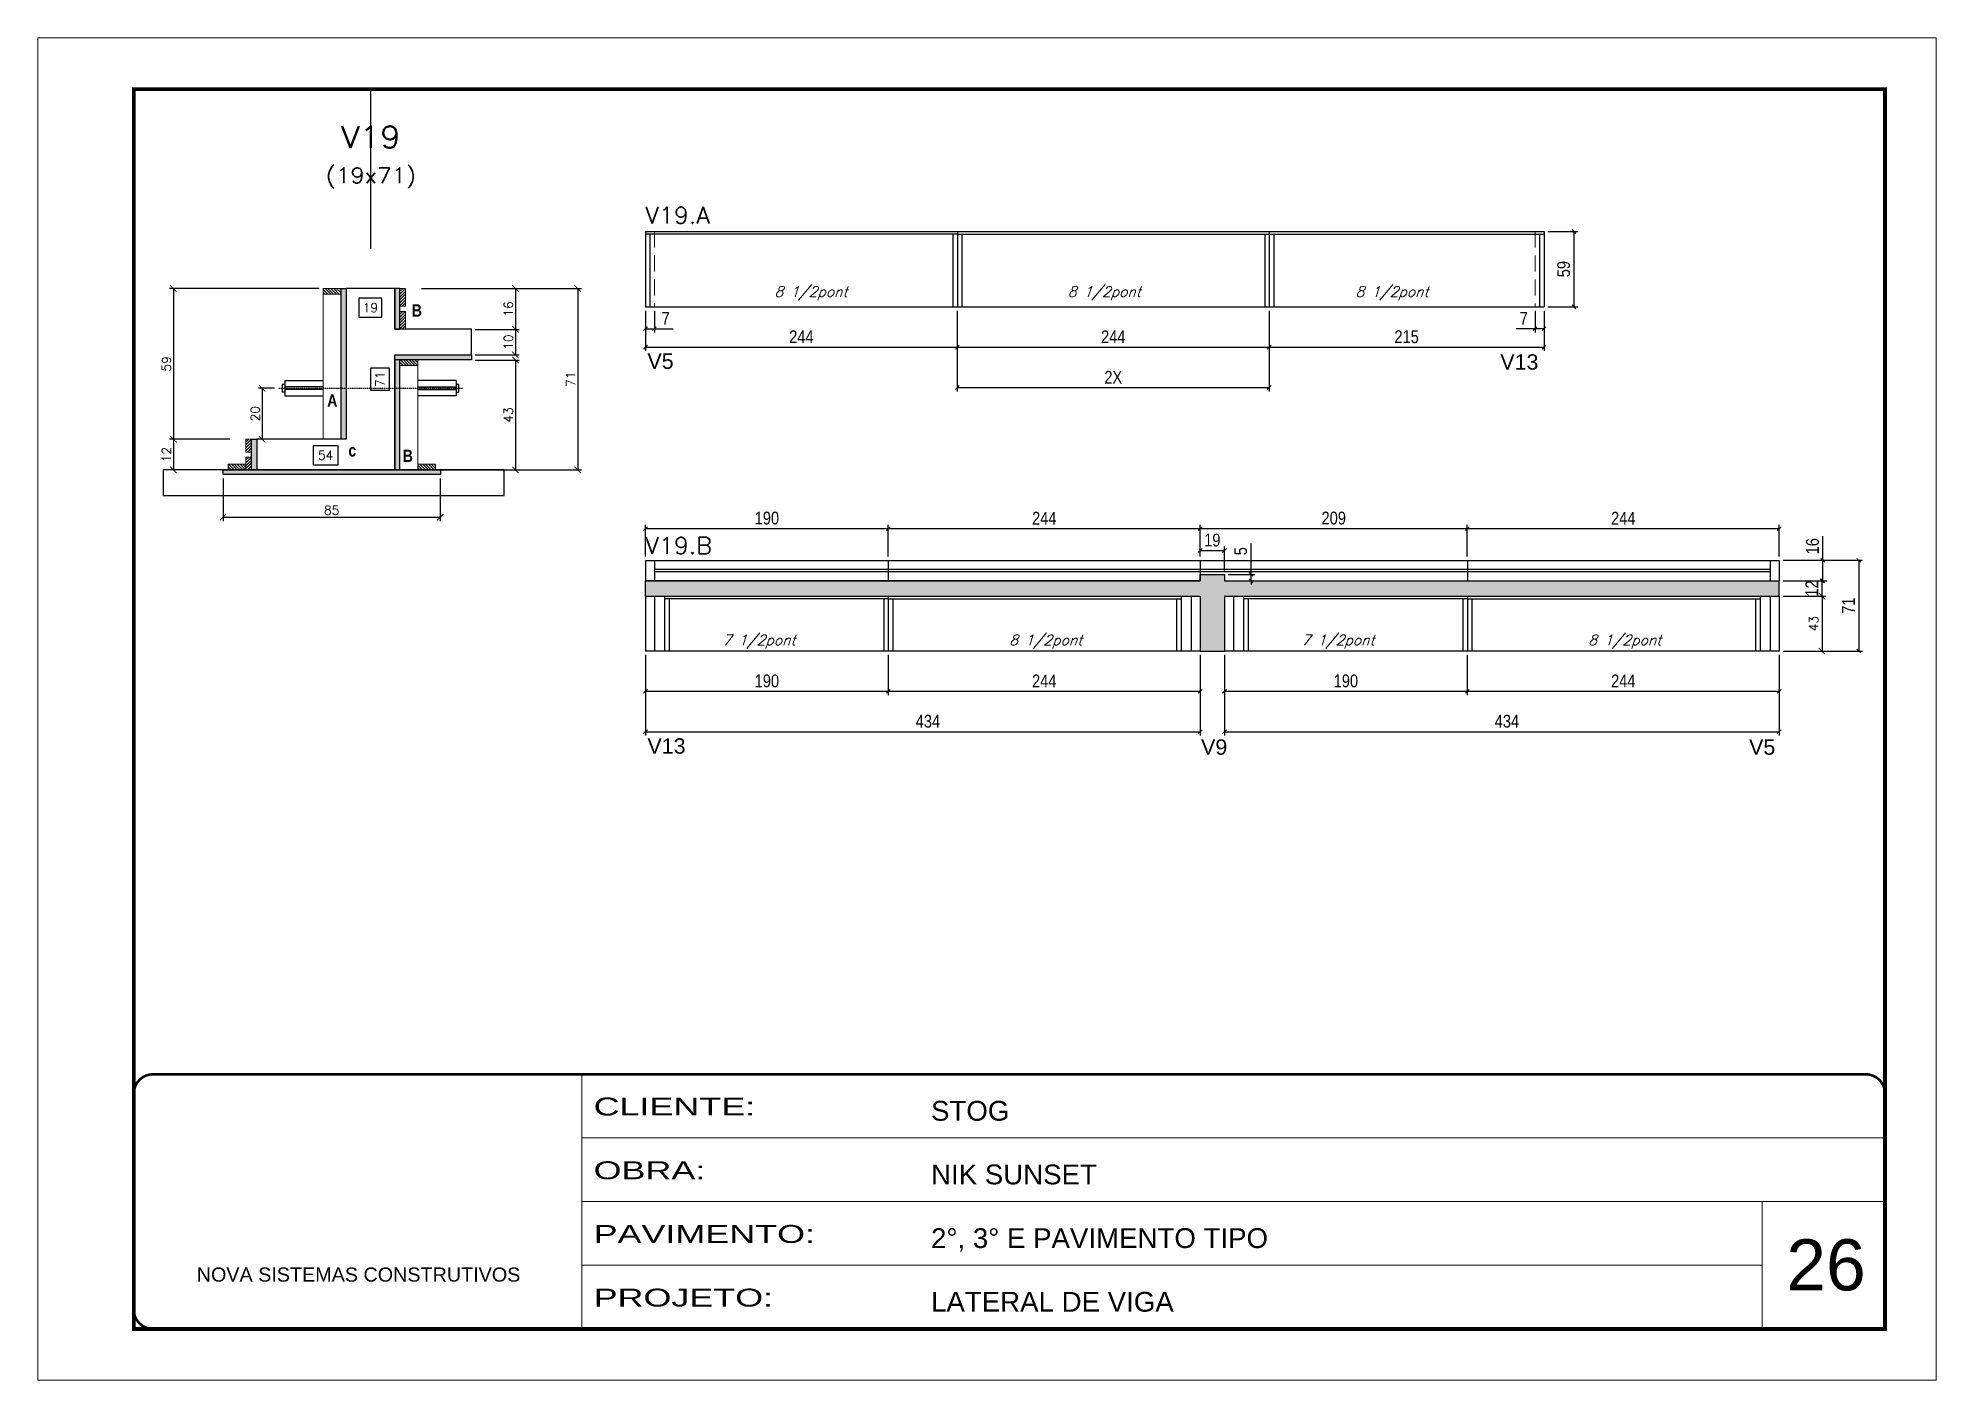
# Model space of a CAD drawing. Extents: x -10448 to -1189, y -11772 to 17235.
# Drawn here: x -8850 to -7365, y 8903 to 9953 of the extents above; entities that cross this region are included whole.
import ezdxf
from ezdxf.enums import TextEntityAlignment as Align

# ---------------------------------------------------------------- set-up
doc = ezdxf.new("R2010")
doc.units = 0
for name, pattern in [('CONTINUO', [0]), ('DASHED', [0.75, 0.5, -0.25]), ('HIDDEN', [0.375, 0.25, -0.125])]:
    doc.linetypes.add(name, pattern=pattern)
for name, color, linetype in [('5', 5, 'Continuous'), ('barrote', 251, 'Continuous'), ('COTA', 241, 'Continuous'), ('Cota Seção (2x)', 4, 'Continuous'), ('detalhes', 4, 'Continuous'), ('Painéis', 200, 'Continuous'), ('SARR_2.2x7', 40, 'Continuous'), ('SARR_3.5x7', 81, 'Continuous'), ('TENSOR', 3, 'Continuous'), ('texto', 7, 'Continuous'), ('Texto de Titulo', 7, 'Continuous'), ('Texto Qtd Sarr', 242, 'Continuous')]:
    doc.layers.add(name, color=color, linetype=linetype)
for name, color, linetype, lineweight in [('CARIMBO', 255, 'Continuous', 9), ('CONCRETO', 251, 'Continuous', 25), ('Folhas', 255, 'Continuous', 9), ('Hachura', 251, 'Continuous', 9), ('Madeira', 126, 'Continuous', 18), ('Sarr 2.2x7', 40, 'Continuous', 9), ('SARRAFO DE PRESSAO', 251, 'DASHED', 9), ('Texto Seção', 7, 'Continuous', 15)]:
    doc.layers.add(name, color=color, linetype=linetype, lineweight=lineweight)
doc.styles.add('ARIAL', font='arial.ttf')
doc.styles.add('COTA TECNICA', font='techl___.ttf', dxfattribs={"height": 10})
doc.styles.add('REGUA-120', font='ROMANS.shx', dxfattribs={"height": 15})
doc.styles.add('Romans', font='romans.shx')
doc.styles.get("Standard").update_dxf_attribs({"font": 'arial.ttf'})
doc.styles.add('TECNICA', font='techb___.ttf', dxfattribs={"height": 10})
doc.styles.add('Tecnologia', font='')
doc.styles.get('Tecnologia').set_extended_font_data('Forgotten Futurist')
doc.dimstyles.new('Cota Paínel', dxfattribs={"dimtxt": 7, "dimasz": 5, "dimexe": 3, "dimexo": 3, "dimgap": 3, "dimtad": 1, "dimdec": 1, "dimzin": 12, "dimdsep": 46, "dimtxsty": 'Romans', "dimblk": 'ARCHTICK', "dimcen": 0, "dimclrd": 4, "dimclre": 4, "dimclrt": 1, "dimadec": 1, "dimazin": 3, "dimtfac": 1, "dimtdec": 1, "dimtmove": 0, "dimatfit": 3, "dimldrblk": 'OBLIQUE', "dimfxl": 1, "dimtolj": 1, "dimtzin": 12, "dimarcsym": 0})
doc.dimstyles.new('Cota Seção (2x)', dxfattribs={"dimtxt": 7, "dimasz": 5, "dimexe": 3, "dimexo": 3, "dimgap": 2, "dimtad": 3, "dimdec": 1, "dimlfac": 0.5, "dimzin": 12, "dimdsep": 46, "dimtxsty": 'Romans', "dimblk": 'ARCHTICK', "dimcen": 0, "dimclrd": 4, "dimclre": 4, "dimclrt": 1, "dimadec": 1, "dimazin": 3, "dimtfac": 1, "dimtdec": 1, "dimtmove": 0, "dimatfit": 3, "dimldrblk": 'OBLIQUE', "dimfxl": 1, "dimtolj": 1, "dimtzin": 12, "dimarcsym": 0})
doc.dimstyles.new('Cota Seção interna', dxfattribs={"dimtxt": 7, "dimasz": 6, "dimexe": 0.18, "dimexo": 2, "dimgap": -4, "dimtad": 3, "dimdec": 1, "dimlfac": 0.5, "dimzin": 12, "dimdsep": 46, "dimtxsty": 'Romans', "dimblk": 'ARCHTICK', "dimcen": 0.09, "dimse1": 1, "dimse2": 1, "dimsd1": 1, "dimsd2": 1, "dimclrd": 180, "dimclre": 5, "dimclrt": 1, "dimadec": 0, "dimazin": 3, "dimtfac": 1, "dimtdec": 1, "dimtofl": 0, "dimtmove": 0, "dimatfit": 3, "dimldrblk": 'ARCHTICK', "dimfxl": 1, "dimtolj": 1, "dimtzin": 0, "dimarcsym": 0})
doc.dimstyles.new('PAINEL', dxfattribs={"dimtxt": 10, "dimasz": 3, "dimexe": 3, "dimexo": 3, "dimgap": 3, "dimtad": 1, "dimdec": 1, "dimzin": 12, "dimdsep": 46, "dimtxsty": 'COTA TECNICA', "dimblk1": 'OBLIQUE', "dimblk2": 'OBLIQUE', "dimsah": 1, "dimcen": 0.9, "dimclrd": 4, "dimclre": 4, "dimclrt": 240, "dimadec": 1, "dimazin": 3, "dimtfac": 1, "dimtdec": 1, "dimtmove": 0, "dimatfit": 3, "dimfxl": 1, "dimtolj": 1, "dimtzin": 12, "dimarcsym": 0})

msp = doc.modelspace()

# ---------------------------------------------------------------- texts
at = {"layer": '5', "linetype": 'Continuous'}
for s, p in [('V5', (-8372.95, 9693.91)), ('V13', (-7705.69, 9693.3)), ('V13', (-8372.95, 9392.84)), ('V9', (-7939.79, 9392.01)), ('V5', (-7511.04, 9392.01))]:
    msp.add_text(s, height=12, rotation=0.00004, dxfattribs=at).set_placement(p)
at = {"layer": 'CARIMBO', "style": 'ARIAL'}
msp.add_text('26', height=40, dxfattribs=at).set_placement((-7481.92, 8972.92))
at = {"layer": 'detalhes', "style": 'TECNICA'}
for s, p in [('B', (-8557.3, 9734.77)), ('A', (-8623.48, 9664.35)), ('c', (-8606.88, 9625.33)), ('B', (-8564.38, 9621.06))]:
    msp.add_text(s, height=9.6, rotation=360, dxfattribs=at).set_placement(p)
at = {"layer": 'texto', "color": 2, "char_height": 8, "attachment_point": 5, "style": 'Romans'}
for s, insert in [('{\\Q19;\\C256;8 1/2pont}', (-8244.98, 9753.03)), ('{\\Q19;\\C256;8 1/2pont}', (-8015.51, 9753.03)), ('{\\Q19;\\C256;8 1/2pont}', (-7790.41, 9753.03)), ('{\\Q19;\\C256;7 1/2pont}', (-8285.64, 9480.45)), ('{\\Q19;\\C256;8 1/2pont}', (-8061.32, 9480.45)), ('{\\Q19;\\C256;7 1/2pont}', (-7832.64, 9480.45)), ('{\\Q19;\\C256;8 1/2pont}', (-7608.32, 9480.45))]:
    msp.add_mtext(s, dxfattribs=dict(at, insert=insert))
at = {"layer": 'Texto Seção', "style": 'REGUA-120', "width": 1.05}
for s, p in [('V19.A', (-8374.48, 9807.55)), ('V19.B', (-8374.48, 9549.16))]:
    msp.add_text(s, height=13, dxfattribs=at).set_placement(p)

# ---------------------------------------------------------------- blocks, each defined once
blk = doc.blocks.new('9999999999')
at = {"color": 30, "linetype": 'CONTINUO'}
for p, q in [((98564.6, 34230.2), (98564.6, 34429.4)), ((98564.6, 34379.6), (99584, 34379.6)), ((98564.6, 34329.8), (99488, 34329.8)), ((99584, 34329.8), (99488, 34329.8)), ((99488, 34329.8), (99488, 34230.2)), ((98564.6, 34280), (99488, 34280))]:
    blk.add_line(p, q, dxfattribs=at)
at = {"color": 30, "linetype": 'CONTINUO', "const_width": 2}
blk.add_lwpolyline([(99584, 34230.2), (99584, 34414.4, 0.414214), (99569, 34429.4), (98229, 34429.4, 0.414214), (98214, 34414.4), (98214, 34245.2, 0.414214), (98229, 34230.2), (99584, 34230.2)], format="xyb", dxfattribs=at)
at = {"layer": 'Folhas'}
blk.add_lwpolyline([(98139, 34190.2), (99624, 34190.2), (99624, 35240.2), (98139, 35240.2)], close=True, dxfattribs=at)
at = {"layer": 'Folhas', "color": 30, "const_width": 3}
blk.add_lwpolyline([(98214, 34230.2), (99584, 34230.2), (99584, 35200.2), (98214, 35200.2)], close=True, dxfattribs=at)
at = {"color": 7, "linetype": 'Continuous', "ltscale": 5, "style": 'ARIAL'}
for s, height, p in [('STOG', 15.48, (98837.7, 34393.1)), ('NIK SUNSET', 15.48, (98837.7, 34343.3)), ('2°, 3° E PAVIMENTO TIPO', 15.483, (98837.7, 34293.5)), ('NOVA SISTEMAS CONSTRUTIVOS', 11.059, (98263.2, 34267.2)), ('LATERAL DE VIGA', 15.483, (98837.7, 34243.7))]:
    blk.add_text(s, height=height, dxfattribs=at).set_placement(p)
at = {"layer": 'Folhas', "color": 7, "style": 'Tecnologia', "width": 1.5}
for s, p in [('CLIENTE:', (98573.7, 34397.2)), ('OBRA:', (98573.7, 34347.3)), ('PAVIMENTO:', (98573.7, 34297.5)), ('PROJETO:', (98573.7, 34247.7))]:
    blk.add_text(s, height=14, dxfattribs=at).set_placement(p)
blk = doc.blocks.new('titulo1')
at = {"layer": 'Defpoints', "color": 252, "linetype": 'HIDDEN', "ltscale": 2}
blk.add_line((0, 0), (0, 125), dxfattribs=at)
at = {"layer": 'Defpoints', "style": 'Romans', "oblique": 15}
blk.add_attdef('FOLHA', text='', height=10, dxfattribs=at).set_placement((0, 15.6), align=Align.MIDDLE_CENTER)
at = {"layer": 'Texto Qtd Sarr', "color": 3, "style": 'Romans', "oblique": 15}
for tag, height, p in [('TITULO', 17, (0, 71.4)), ('SEÇÃO', 12, (0, 41.5))]:
    blk.add_attdef(tag, text='', height=height, dxfattribs=at).set_placement(p, align=Align.MIDDLE_CENTER)
blk = doc.blocks.new('_Oblique')
at = {"color": 0, "linetype": 'ByBlock', "lineweight": -2}
blk.add_line((-0.5, -0.5), (0.5, 0.5), dxfattribs=at)
blk = doc.blocks.new('*D1109')
at = {"layer": 'COTA', "color": 4, "linetype": 'ByBlock', "lineweight": -2, "transparency": 16777216}
for p, q in [((-8374.5, 9739.4), (-8374.5, 9707.9)), ((-8130.5, 9739.4), (-8130.5, 9707.9)), ((-8374.5, 9710.9), (-8130.5, 9710.9))]:
    blk.add_line(p, q, dxfattribs=at)
at = {"layer": 'Defpoints', "color": 0, "linetype": 'ByBlock', "transparency": 16777216}
for p in [(-8374.5, 9742.4), (-8130.5, 9742.4), (-8130.5, 9710.9)]:
    blk.add_point(p, dxfattribs=at)
at = {"layer": 'COTA', "color": 4, "linetype": 'ByBlock', "lineweight": -2, "transparency": 16777216, "xscale": 3, "yscale": 3, "zscale": 3, "rotation": 180}
blk.add_blockref('_Oblique', (-8374.5, 9710.9), dxfattribs=at)
at = {"layer": 'COTA', "color": 4, "linetype": 'ByBlock', "lineweight": -2, "transparency": 16777216, "xscale": 3, "yscale": 3, "zscale": 3}
blk.add_blockref('_Oblique', (-8130.5, 9710.9), dxfattribs=at)
at = {"layer": 'COTA', "color": 240, "linetype": 'ByBlock', "transparency": 16777216, "insert": (-8252.5, 9719), "char_height": 10, "attachment_point": 5, "style": 'COTA TECNICA'}
blk.add_mtext('\\A1;244', dxfattribs=at)
blk = doc.blocks.new('*D1110')
at = {"layer": 'COTA', "color": 4, "linetype": 'ByBlock', "lineweight": -2, "transparency": 16777216}
for p, q in [((-8130.5, 9739.4), (-8130.5, 9707.9)), ((-7886.5, 9739.4), (-7886.5, 9707.9)), ((-8130.5, 9710.9), (-7886.5, 9710.9))]:
    blk.add_line(p, q, dxfattribs=at)
at = {"layer": 'Defpoints', "color": 0, "linetype": 'ByBlock', "transparency": 16777216}
for p in [(-8130.5, 9742.4), (-7886.5, 9742.4), (-7886.5, 9710.9)]:
    blk.add_point(p, dxfattribs=at)
at = {"layer": 'COTA', "color": 4, "linetype": 'ByBlock', "lineweight": -2, "transparency": 16777216, "xscale": 3, "yscale": 3, "zscale": 3, "rotation": 180}
blk.add_blockref('_Oblique', (-8130.5, 9710.9), dxfattribs=at)
at = {"layer": 'COTA', "color": 4, "linetype": 'ByBlock', "lineweight": -2, "transparency": 16777216, "xscale": 3, "yscale": 3, "zscale": 3}
blk.add_blockref('_Oblique', (-7886.5, 9710.9), dxfattribs=at)
at = {"layer": 'COTA', "color": 240, "linetype": 'ByBlock', "transparency": 16777216, "insert": (-8008.5, 9719), "char_height": 10, "attachment_point": 5, "style": 'COTA TECNICA'}
blk.add_mtext('\\A1;244', dxfattribs=at)
blk = doc.blocks.new('*D1111')
at = {"layer": 'COTA', "color": 4, "linetype": 'ByBlock', "lineweight": -2, "transparency": 16777216}
for p, q in [((-7886.5, 9739.4), (-7886.5, 9707.9)), ((-7671.5, 9739.4), (-7671.5, 9707.9)), ((-7886.5, 9710.9), (-7671.5, 9710.9))]:
    blk.add_line(p, q, dxfattribs=at)
at = {"layer": 'Defpoints', "color": 0, "linetype": 'ByBlock', "transparency": 16777216}
for p in [(-7886.5, 9742.4), (-7671.5, 9742.4), (-7671.5, 9710.9)]:
    blk.add_point(p, dxfattribs=at)
at = {"layer": 'COTA', "color": 4, "linetype": 'ByBlock', "lineweight": -2, "transparency": 16777216, "xscale": 3, "yscale": 3, "zscale": 3, "rotation": 180}
blk.add_blockref('_Oblique', (-7886.5, 9710.9), dxfattribs=at)
at = {"layer": 'COTA', "color": 4, "linetype": 'ByBlock', "lineweight": -2, "transparency": 16777216, "xscale": 3, "yscale": 3, "zscale": 3}
blk.add_blockref('_Oblique', (-7671.5, 9710.9), dxfattribs=at)
at = {"layer": 'COTA', "color": 240, "linetype": 'ByBlock', "transparency": 16777216, "insert": (-7779, 9719), "char_height": 10, "attachment_point": 5, "style": 'COTA TECNICA'}
blk.add_mtext('\\A1;215', dxfattribs=at)
blk = doc.blocks.new('*D1112')
at = {"layer": 'COTA', "color": 4, "linetype": 'ByBlock', "lineweight": -2, "transparency": 16777216}
for p, q in [((-7678.5, 9739.4), (-7678.5, 9722.3)), ((-7671.5, 9739.4), (-7671.5, 9722.3)), ((-7678.5, 9725.3), (-7693.2, 9725.3)), ((-7671.5, 9725.3), (-7678.5, 9725.3))]:
    blk.add_line(p, q, dxfattribs=at)
at = {"layer": 'Defpoints', "color": 0, "linetype": 'ByBlock', "transparency": 16777216}
for p in [(-7678.5, 9742.4), (-7671.5, 9742.4), (-7678.5, 9725.3)]:
    blk.add_point(p, dxfattribs=at)
at = {"layer": 'COTA', "color": 4, "linetype": 'ByBlock', "lineweight": -2, "transparency": 16777216, "xscale": 3, "yscale": 3, "zscale": 3, "rotation": 180}
blk.add_blockref('_Oblique', (-7678.5, 9725.3), dxfattribs=at)
at = {"layer": 'COTA', "color": 4, "linetype": 'ByBlock', "lineweight": -2, "transparency": 16777216, "xscale": 3, "yscale": 3, "zscale": 3}
blk.add_blockref('_Oblique', (-7671.5, 9725.3), dxfattribs=at)
at = {"layer": 'COTA', "color": 240, "linetype": 'ByBlock', "transparency": 16777216, "insert": (-7687.3, 9733.4), "char_height": 10, "attachment_point": 5, "style": 'COTA TECNICA'}
blk.add_mtext('\\A1;7', dxfattribs=at)
blk = doc.blocks.new('*D1113')
at = {"layer": 'COTA', "color": 4, "linetype": 'ByBlock', "lineweight": -2, "transparency": 16777216}
for p, q in [((-8374.5, 9739.4), (-8374.5, 9722.3)), ((-8367.5, 9739.4), (-8367.5, 9722.3)), ((-8374.5, 9725.3), (-8367.5, 9725.3)), ((-8367.5, 9725.3), (-8352.7, 9725.3))]:
    blk.add_line(p, q, dxfattribs=at)
at = {"layer": 'Defpoints', "color": 0, "linetype": 'ByBlock', "transparency": 16777216}
for p in [(-8374.5, 9742.4), (-8367.5, 9742.4), (-8367.5, 9725.3)]:
    blk.add_point(p, dxfattribs=at)
at = {"layer": 'COTA', "color": 4, "linetype": 'ByBlock', "lineweight": -2, "transparency": 16777216, "xscale": 3, "yscale": 3, "zscale": 3, "rotation": 180}
blk.add_blockref('_Oblique', (-8374.5, 9725.3), dxfattribs=at)
at = {"layer": 'COTA', "color": 4, "linetype": 'ByBlock', "lineweight": -2, "transparency": 16777216, "xscale": 3, "yscale": 3, "zscale": 3}
blk.add_blockref('_Oblique', (-8367.5, 9725.3), dxfattribs=at)
at = {"layer": 'COTA', "color": 240, "linetype": 'ByBlock', "transparency": 16777216, "insert": (-8358.6, 9733.4), "char_height": 10, "attachment_point": 5, "style": 'COTA TECNICA'}
blk.add_mtext('\\A1;7', dxfattribs=at)
blk = doc.blocks.new('*D1114')
at = {"layer": 'COTA', "color": 4, "linetype": 'ByBlock', "lineweight": -2, "transparency": 16777216}
for p, q in [((-7668.5, 9801.4), (-7645, 9801.4)), ((-7648, 9742.4), (-7648, 9801.4)), ((-7668.5, 9742.4), (-7645, 9742.4))]:
    blk.add_line(p, q, dxfattribs=at)
at = {"layer": 'Defpoints', "color": 0, "linetype": 'ByBlock', "transparency": 16777216}
for p in [(-7671.5, 9801.4), (-7648, 9801.4), (-7671.5, 9742.4)]:
    blk.add_point(p, dxfattribs=at)
at = {"layer": 'COTA', "color": 4, "linetype": 'ByBlock', "lineweight": -2, "transparency": 16777216, "xscale": 3, "yscale": 3, "zscale": 3}
for p, rotation in [((-7648, 9801.4), 90), ((-7648, 9742.4), 270)]:
    blk.add_blockref('_Oblique', p, dxfattribs=dict(at, rotation=rotation))
at = {"layer": 'COTA', "color": 240, "linetype": 'ByBlock', "transparency": 16777216, "insert": (-7656.1, 9771.9), "char_height": 10, "attachment_point": 5, "rotation": 90, "style": 'COTA TECNICA'}
blk.add_mtext('\\A1;59', dxfattribs=at)
blk = doc.blocks.new('*D1115')
at = {"layer": 'COTA', "color": 4, "linetype": 'ByBlock', "lineweight": -2, "transparency": 16777216}
for p, q in [((-8130.5, 9739.4), (-8130.5, 9676.3)), ((-7886.5, 9739.4), (-7886.5, 9676.3)), ((-8130.5, 9679.3), (-7886.5, 9679.3))]:
    blk.add_line(p, q, dxfattribs=at)
at = {"layer": 'Defpoints', "color": 0, "linetype": 'ByBlock', "transparency": 16777216}
for p in [(-8130.5, 9742.4), (-7886.5, 9742.4), (-7886.5, 9679.3)]:
    blk.add_point(p, dxfattribs=at)
at = {"layer": 'COTA', "color": 4, "linetype": 'ByBlock', "lineweight": -2, "transparency": 16777216, "xscale": 3, "yscale": 3, "zscale": 3, "rotation": 180}
blk.add_blockref('_Oblique', (-8130.5, 9679.3), dxfattribs=at)
at = {"layer": 'COTA', "color": 4, "linetype": 'ByBlock', "lineweight": -2, "transparency": 16777216, "xscale": 3, "yscale": 3, "zscale": 3}
blk.add_blockref('_Oblique', (-7886.5, 9679.3), dxfattribs=at)
at = {"layer": 'COTA', "color": 240, "linetype": 'ByBlock', "transparency": 16777216, "insert": (-8008.5, 9687.3), "char_height": 10, "attachment_point": 5, "style": 'COTA TECNICA'}
blk.add_mtext('\\A1;2X', dxfattribs=at)
blk = doc.blocks.new('*D1116')
at = {"layer": 'COTA', "color": 4, "linetype": 'ByBlock', "lineweight": -2, "transparency": 16777216}
for p, q in [((-8374.5, 9470.1), (-8374.5, 9438.6)), ((-8184.5, 9470.1), (-8184.5, 9438.6)), ((-8374.5, 9441.6), (-8184.5, 9441.6))]:
    blk.add_line(p, q, dxfattribs=at)
at = {"layer": 'Defpoints', "color": 0, "linetype": 'ByBlock', "transparency": 16777216}
for p in [(-8374.5, 9473.1), (-8184.5, 9473.1), (-8184.5, 9441.6)]:
    blk.add_point(p, dxfattribs=at)
at = {"layer": 'COTA', "color": 4, "linetype": 'ByBlock', "lineweight": -2, "transparency": 16777216, "xscale": 3, "yscale": 3, "zscale": 3, "rotation": 180}
blk.add_blockref('_Oblique', (-8374.5, 9441.6), dxfattribs=at)
at = {"layer": 'COTA', "color": 4, "linetype": 'ByBlock', "lineweight": -2, "transparency": 16777216, "xscale": 3, "yscale": 3, "zscale": 3}
blk.add_blockref('_Oblique', (-8184.5, 9441.6), dxfattribs=at)
at = {"layer": 'COTA', "color": 240, "linetype": 'ByBlock', "transparency": 16777216, "insert": (-8279.5, 9449.7), "char_height": 10, "attachment_point": 5, "style": 'COTA TECNICA'}
blk.add_mtext('\\A1;190', dxfattribs=at)
blk = doc.blocks.new('*D1117')
at = {"layer": 'COTA', "color": 4, "linetype": 'ByBlock', "lineweight": -2, "transparency": 16777216}
for p, q in [((-8184.5, 9470.1), (-8184.5, 9438.6)), ((-7940.5, 9470.1), (-7940.5, 9438.6)), ((-8184.5, 9441.6), (-7940.5, 9441.6))]:
    blk.add_line(p, q, dxfattribs=at)
at = {"layer": 'Defpoints', "color": 0, "linetype": 'ByBlock', "transparency": 16777216}
for p in [(-8184.5, 9473.1), (-7940.5, 9473.1), (-7940.5, 9441.6)]:
    blk.add_point(p, dxfattribs=at)
at = {"layer": 'COTA', "color": 4, "linetype": 'ByBlock', "lineweight": -2, "transparency": 16777216, "xscale": 3, "yscale": 3, "zscale": 3, "rotation": 180}
blk.add_blockref('_Oblique', (-8184.5, 9441.6), dxfattribs=at)
at = {"layer": 'COTA', "color": 4, "linetype": 'ByBlock', "lineweight": -2, "transparency": 16777216, "xscale": 3, "yscale": 3, "zscale": 3}
blk.add_blockref('_Oblique', (-7940.5, 9441.6), dxfattribs=at)
at = {"layer": 'COTA', "color": 240, "linetype": 'ByBlock', "transparency": 16777216, "insert": (-8062.5, 9449.7), "char_height": 10, "attachment_point": 5, "style": 'COTA TECNICA'}
blk.add_mtext('\\A1;244', dxfattribs=at)
blk = doc.blocks.new('*D8')
at = {"layer": 'COTA', "color": 4, "linetype": 'ByBlock', "lineweight": -2, "transparency": 16777216}
for p, q in [((-8374.5, 9470.1), (-8374.5, 9407)), ((-7940.5, 9470.1), (-7940.5, 9407)), ((-8374.5, 9410), (-7940.5, 9410))]:
    blk.add_line(p, q, dxfattribs=at)
at = {"layer": 'Defpoints', "color": 0, "linetype": 'ByBlock', "transparency": 16777216}
for p in [(-8374.5, 9473.1), (-7940.5, 9473.1), (-7940.5, 9410)]:
    blk.add_point(p, dxfattribs=at)
at = {"layer": 'COTA', "color": 4, "linetype": 'ByBlock', "lineweight": -2, "transparency": 16777216, "xscale": 3, "yscale": 3, "zscale": 3, "rotation": 180}
blk.add_blockref('_Oblique', (-8374.5, 9410), dxfattribs=at)
at = {"layer": 'COTA', "color": 4, "linetype": 'ByBlock', "lineweight": -2, "transparency": 16777216, "xscale": 3, "yscale": 3, "zscale": 3}
blk.add_blockref('_Oblique', (-7940.5, 9410), dxfattribs=at)
at = {"layer": 'COTA', "color": 240, "linetype": 'ByBlock', "transparency": 16777216, "insert": (-8153.5, 9418.2), "char_height": 10, "attachment_point": 5, "style": 'COTA TECNICA'}
blk.add_mtext('\\A1;434', dxfattribs=at)
blk = doc.blocks.new('*D1118')
at = {"layer": 'COTA', "color": 4, "linetype": 'ByBlock', "lineweight": -2, "transparency": 16777216}
for p, q in [((-7921.5, 9470.1), (-7921.5, 9438.6)), ((-7731.5, 9470.1), (-7731.5, 9438.6)), ((-7921.5, 9441.6), (-7731.5, 9441.6))]:
    blk.add_line(p, q, dxfattribs=at)
at = {"layer": 'Defpoints', "color": 0, "linetype": 'ByBlock', "transparency": 16777216}
for p in [(-7921.5, 9473.1), (-7731.5, 9473.1), (-7731.5, 9441.6)]:
    blk.add_point(p, dxfattribs=at)
at = {"layer": 'COTA', "color": 4, "linetype": 'ByBlock', "lineweight": -2, "transparency": 16777216, "xscale": 3, "yscale": 3, "zscale": 3, "rotation": 180}
blk.add_blockref('_Oblique', (-7921.5, 9441.6), dxfattribs=at)
at = {"layer": 'COTA', "color": 4, "linetype": 'ByBlock', "lineweight": -2, "transparency": 16777216, "xscale": 3, "yscale": 3, "zscale": 3}
blk.add_blockref('_Oblique', (-7731.5, 9441.6), dxfattribs=at)
at = {"layer": 'COTA', "color": 240, "linetype": 'ByBlock', "transparency": 16777216, "insert": (-7826.5, 9449.7), "char_height": 10, "attachment_point": 5, "style": 'COTA TECNICA'}
blk.add_mtext('\\A1;190', dxfattribs=at)
blk = doc.blocks.new('*D1325')
at = {"layer": 'COTA', "color": 4, "linetype": 'ByBlock', "lineweight": -2, "transparency": 16777216}
for p, q in [((-7731.5, 9470.1), (-7731.5, 9438.6)), ((-7487.5, 9470.1), (-7487.5, 9438.6)), ((-7731.5, 9441.6), (-7487.5, 9441.6))]:
    blk.add_line(p, q, dxfattribs=at)
at = {"layer": 'Defpoints', "color": 0, "linetype": 'ByBlock', "transparency": 16777216}
for p in [(-7731.5, 9473.1), (-7487.5, 9473.1), (-7487.5, 9441.6)]:
    blk.add_point(p, dxfattribs=at)
at = {"layer": 'COTA', "color": 4, "linetype": 'ByBlock', "lineweight": -2, "transparency": 16777216, "xscale": 3, "yscale": 3, "zscale": 3, "rotation": 180}
blk.add_blockref('_Oblique', (-7731.5, 9441.6), dxfattribs=at)
at = {"layer": 'COTA', "color": 4, "linetype": 'ByBlock', "lineweight": -2, "transparency": 16777216, "xscale": 3, "yscale": 3, "zscale": 3}
blk.add_blockref('_Oblique', (-7487.5, 9441.6), dxfattribs=at)
at = {"layer": 'COTA', "color": 240, "linetype": 'ByBlock', "transparency": 16777216, "insert": (-7609.5, 9449.7), "char_height": 10, "attachment_point": 5, "style": 'COTA TECNICA'}
blk.add_mtext('\\A1;244', dxfattribs=at)
blk = doc.blocks.new('*D207')
at = {"layer": 'COTA', "color": 4, "linetype": 'ByBlock', "lineweight": -2, "transparency": 16777216}
for p, q in [((-7921.5, 9470.1), (-7921.5, 9407)), ((-7487.5, 9470.1), (-7487.5, 9407)), ((-7921.5, 9410), (-7487.5, 9410))]:
    blk.add_line(p, q, dxfattribs=at)
at = {"layer": 'Defpoints', "color": 0, "linetype": 'ByBlock', "transparency": 16777216}
for p in [(-7921.5, 9473.1), (-7487.5, 9473.1), (-7487.5, 9410)]:
    blk.add_point(p, dxfattribs=at)
at = {"layer": 'COTA', "color": 4, "linetype": 'ByBlock', "lineweight": -2, "transparency": 16777216, "xscale": 3, "yscale": 3, "zscale": 3, "rotation": 180}
blk.add_blockref('_Oblique', (-7921.5, 9410), dxfattribs=at)
at = {"layer": 'COTA', "color": 4, "linetype": 'ByBlock', "lineweight": -2, "transparency": 16777216, "xscale": 3, "yscale": 3, "zscale": 3}
blk.add_blockref('_Oblique', (-7487.5, 9410), dxfattribs=at)
at = {"layer": 'COTA', "color": 240, "linetype": 'ByBlock', "transparency": 16777216, "insert": (-7700.5, 9418.2), "char_height": 10, "attachment_point": 5, "style": 'COTA TECNICA'}
blk.add_mtext('\\A1;434', dxfattribs=at)
blk = doc.blocks.new('*D1326')
at = {"layer": 'COTA', "color": 4, "linetype": 'ByBlock', "lineweight": -2, "transparency": 16777216}
for p, q in [((-7940.5, 9547.1), (-7940.5, 9571.9)), ((-7940.5, 9568.9), (-7731.5, 9568.9)), ((-7731.5, 9547.1), (-7731.5, 9571.9))]:
    blk.add_line(p, q, dxfattribs=at)
at = {"layer": 'Defpoints', "color": 0, "linetype": 'ByBlock', "transparency": 16777216}
for p in [(-7731.5, 9568.9), (-7940.5, 9544.1), (-7731.5, 9544.1)]:
    blk.add_point(p, dxfattribs=at)
at = {"layer": 'COTA', "color": 4, "linetype": 'ByBlock', "lineweight": -2, "transparency": 16777216, "xscale": 3, "yscale": 3, "zscale": 3, "rotation": 180}
blk.add_blockref('_Oblique', (-7940.5, 9568.9), dxfattribs=at)
at = {"layer": 'COTA', "color": 4, "linetype": 'ByBlock', "lineweight": -2, "transparency": 16777216, "xscale": 3, "yscale": 3, "zscale": 3}
blk.add_blockref('_Oblique', (-7731.5, 9568.9), dxfattribs=at)
at = {"layer": 'COTA', "color": 240, "linetype": 'ByBlock', "transparency": 16777216, "insert": (-7836, 9577.1), "char_height": 10, "attachment_point": 5, "style": 'COTA TECNICA'}
blk.add_mtext('\\A1;209', dxfattribs=at)
blk = doc.blocks.new('*D1327')
at = {"layer": 'COTA', "color": 4, "linetype": 'ByBlock', "lineweight": -2, "transparency": 16777216}
for p, q in [((-7731.5, 9547.1), (-7731.5, 9571.9)), ((-7731.5, 9568.9), (-7487.5, 9568.9)), ((-7487.5, 9547.1), (-7487.5, 9571.9))]:
    blk.add_line(p, q, dxfattribs=at)
at = {"layer": 'Defpoints', "color": 0, "linetype": 'ByBlock', "transparency": 16777216}
for p in [(-7487.5, 9568.9), (-7731.5, 9544.1), (-7487.5, 9544.1)]:
    blk.add_point(p, dxfattribs=at)
at = {"layer": 'COTA', "color": 4, "linetype": 'ByBlock', "lineweight": -2, "transparency": 16777216, "xscale": 3, "yscale": 3, "zscale": 3, "rotation": 180}
blk.add_blockref('_Oblique', (-7731.5, 9568.9), dxfattribs=at)
at = {"layer": 'COTA', "color": 4, "linetype": 'ByBlock', "lineweight": -2, "transparency": 16777216, "xscale": 3, "yscale": 3, "zscale": 3}
blk.add_blockref('_Oblique', (-7487.5, 9568.9), dxfattribs=at)
at = {"layer": 'COTA', "color": 240, "linetype": 'ByBlock', "transparency": 16777216, "insert": (-7609.5, 9577), "char_height": 10, "attachment_point": 5, "style": 'COTA TECNICA'}
blk.add_mtext('\\A1;244', dxfattribs=at)
blk = doc.blocks.new('*D1328')
at = {"layer": 'COTA', "color": 4, "linetype": 'ByBlock', "lineweight": -2, "transparency": 16777216}
for p, q in [((-8374.5, 9547.1), (-8374.5, 9571.9)), ((-8374.5, 9568.9), (-8184.5, 9568.9)), ((-8184.5, 9547.1), (-8184.5, 9571.9))]:
    blk.add_line(p, q, dxfattribs=at)
at = {"layer": 'Defpoints', "color": 0, "linetype": 'ByBlock', "transparency": 16777216}
for p in [(-8184.5, 9568.9), (-8374.5, 9544.1), (-8184.5, 9544.1)]:
    blk.add_point(p, dxfattribs=at)
at = {"layer": 'COTA', "color": 4, "linetype": 'ByBlock', "lineweight": -2, "transparency": 16777216, "xscale": 3, "yscale": 3, "zscale": 3, "rotation": 180}
blk.add_blockref('_Oblique', (-8374.5, 9568.9), dxfattribs=at)
at = {"layer": 'COTA', "color": 4, "linetype": 'ByBlock', "lineweight": -2, "transparency": 16777216, "xscale": 3, "yscale": 3, "zscale": 3}
blk.add_blockref('_Oblique', (-8184.5, 9568.9), dxfattribs=at)
at = {"layer": 'COTA', "color": 240, "linetype": 'ByBlock', "transparency": 16777216, "insert": (-8279.5, 9577.1), "char_height": 10, "attachment_point": 5, "style": 'COTA TECNICA'}
blk.add_mtext('\\A1;190', dxfattribs=at)
blk = doc.blocks.new('*D208')
at = {"layer": 'COTA', "color": 4, "linetype": 'ByBlock', "lineweight": -2, "transparency": 16777216}
for p, q in [((-8184.5, 9547.1), (-8184.5, 9571.9)), ((-8184.5, 9568.9), (-7940.5, 9568.9)), ((-7940.5, 9547.1), (-7940.5, 9571.9))]:
    blk.add_line(p, q, dxfattribs=at)
at = {"layer": 'Defpoints', "color": 0, "linetype": 'ByBlock', "transparency": 16777216}
for p in [(-7940.5, 9568.9), (-8184.5, 9544.1), (-7940.5, 9544.1)]:
    blk.add_point(p, dxfattribs=at)
at = {"layer": 'COTA', "color": 4, "linetype": 'ByBlock', "lineweight": -2, "transparency": 16777216, "xscale": 3, "yscale": 3, "zscale": 3, "rotation": 180}
blk.add_blockref('_Oblique', (-8184.5, 9568.9), dxfattribs=at)
at = {"layer": 'COTA', "color": 4, "linetype": 'ByBlock', "lineweight": -2, "transparency": 16777216, "xscale": 3, "yscale": 3, "zscale": 3}
blk.add_blockref('_Oblique', (-7940.5, 9568.9), dxfattribs=at)
at = {"layer": 'COTA', "color": 240, "linetype": 'ByBlock', "transparency": 16777216, "insert": (-8062.5, 9577), "char_height": 10, "attachment_point": 5, "style": 'COTA TECNICA'}
blk.add_mtext('\\A1;244', dxfattribs=at)
blk = doc.blocks.new('_ArchTick')
at = {"color": 0, "linetype": 'ByBlock', "const_width": 0.15}
blk.add_lwpolyline([(-0.5, -0.5), (0.5, 0.5)], dxfattribs=at)
blk = doc.blocks.new('*D209')
at = {"layer": 'COTA', "color": 4, "lineweight": -2, "transparency": 16777216}
for p, q in [((-7484.5, 9516.1), (-7451, 9516.1)), ((-7454, 9516.1), (-7454, 9473.1)), ((-7484.5, 9473.1), (-7451, 9473.1))]:
    blk.add_line(p, q, dxfattribs=at)
at = {"layer": 'Defpoints', "color": 0, "transparency": 16777216}
for p in [(-7487.5, 9516.1), (-7487.5, 9473.1), (-7454, 9473.1)]:
    blk.add_point(p, dxfattribs=at)
at = {"layer": 'COTA', "color": 4, "lineweight": -2, "transparency": 16777216, "xscale": 5, "yscale": 5, "zscale": 5}
for p, rotation in [((-7454, 9516.1), 90), ((-7454, 9473.1), 270)]:
    blk.add_blockref('_ArchTick', p, dxfattribs=dict(at, rotation=rotation))
at = {"layer": 'COTA', "color": 1, "transparency": 16777216, "insert": (-7460.5, 9494.6), "char_height": 7, "attachment_point": 5, "rotation": 90, "style": 'Romans'}
blk.add_mtext('\\A1;43', dxfattribs=at)
blk = doc.blocks.new('*D210')
at = {"layer": 'COTA', "color": 4, "linetype": 'ByBlock', "lineweight": -2, "transparency": 16777216}
for p, q in [((-7484.5, 9528.1), (-7451, 9528.1)), ((-7454, 9516.1), (-7454, 9528.1)), ((-7484.5, 9516.1), (-7451, 9516.1))]:
    blk.add_line(p, q, dxfattribs=at)
at = {"layer": 'Defpoints', "color": 0, "linetype": 'ByBlock', "transparency": 16777216}
for p in [(-7487.5, 9528.1), (-7454, 9528.1), (-7487.5, 9516.1)]:
    blk.add_point(p, dxfattribs=at)
at = {"layer": 'COTA', "color": 4, "linetype": 'ByBlock', "lineweight": -2, "transparency": 16777216, "xscale": 3, "yscale": 3, "zscale": 3}
for p, rotation in [((-7454, 9528.1), 90), ((-7454, 9516.1), 270)]:
    blk.add_blockref('_Oblique', p, dxfattribs=dict(at, rotation=rotation))
at = {"layer": 'COTA', "color": 240, "linetype": 'ByBlock', "transparency": 16777216, "insert": (-7462, 9522.1), "char_height": 10, "attachment_point": 5, "rotation": 90, "style": 'COTA TECNICA'}
blk.add_mtext('\\A1;12', dxfattribs=at)
blk = doc.blocks.new('*D211')
at = {"layer": 'COTA', "color": 4, "linetype": 'ByBlock', "lineweight": -2, "transparency": 16777216}
for p, q in [((-7484.5, 9544.1), (-7422.2, 9544.1)), ((-7425.2, 9544.1), (-7425.2, 9473.1)), ((-7484.5, 9473.1), (-7422.2, 9473.1))]:
    blk.add_line(p, q, dxfattribs=at)
at = {"layer": 'Defpoints', "color": 0, "linetype": 'ByBlock', "transparency": 16777216}
for p in [(-7487.5, 9544.1), (-7487.5, 9473.1), (-7425.2, 9473.1)]:
    blk.add_point(p, dxfattribs=at)
at = {"layer": 'COTA', "color": 4, "linetype": 'ByBlock', "lineweight": -2, "transparency": 16777216, "xscale": 3, "yscale": 3, "zscale": 3}
for p, rotation in [((-7425.2, 9544.1), 90), ((-7425.2, 9473.1), 270)]:
    blk.add_blockref('_Oblique', p, dxfattribs=dict(at, rotation=rotation))
at = {"layer": 'COTA', "color": 240, "linetype": 'ByBlock', "transparency": 16777216, "insert": (-7433.3, 9508.6), "char_height": 10, "attachment_point": 5, "rotation": 90, "style": 'COTA TECNICA'}
blk.add_mtext('\\A1;71', dxfattribs=at)
blk = doc.blocks.new('*D212')
at = {"layer": 'COTA', "color": 4, "linetype": 'ByBlock', "lineweight": -2, "transparency": 16777216}
for p, q in [((-7453.3, 9544.1), (-7453.3, 9563.1)), ((-7484.5, 9544.1), (-7450.3, 9544.1)), ((-7453.3, 9528.1), (-7453.3, 9544.1)), ((-7484.5, 9528.1), (-7450.3, 9528.1))]:
    blk.add_line(p, q, dxfattribs=at)
at = {"layer": 'Defpoints', "color": 0, "linetype": 'ByBlock', "transparency": 16777216}
for p in [(-7487.5, 9544.1), (-7453.3, 9544.1), (-7487.5, 9528.1)]:
    blk.add_point(p, dxfattribs=at)
at = {"layer": 'COTA', "color": 4, "linetype": 'ByBlock', "lineweight": -2, "transparency": 16777216, "xscale": 3, "yscale": 3, "zscale": 3}
for p, rotation in [((-7453.3, 9544.1), 90), ((-7453.3, 9528.1), 270)]:
    blk.add_blockref('_Oblique', p, dxfattribs=dict(at, rotation=rotation))
at = {"layer": 'COTA', "color": 240, "linetype": 'ByBlock', "transparency": 16777216, "insert": (-7461.4, 9555.1), "char_height": 10, "attachment_point": 5, "rotation": 90, "style": 'COTA TECNICA'}
blk.add_mtext('\\A1;16', dxfattribs=at)
blk = doc.blocks.new('*D1382')
at = {"layer": 'COTA', "color": 4, "linetype": 'ByBlock', "lineweight": -2, "transparency": 16777216}
for p, q in [((-7900.7, 9533.1), (-7900.7, 9557.2)), ((-7918.5, 9533.1), (-7897.7, 9533.1)), ((-7918.5, 9528.1), (-7897.7, 9528.1)), ((-7900.7, 9528.1), (-7900.7, 9533.1)), ((-7900.7, 9528.1), (-7900.7, 9525.1))]:
    blk.add_line(p, q, dxfattribs=at)
at = {"layer": 'Defpoints', "color": 0, "linetype": 'ByBlock', "transparency": 16777216}
for p in [(-7921.5, 9533.1), (-7921.5, 9528.1), (-7900.7, 9533.1)]:
    blk.add_point(p, dxfattribs=at)
at = {"layer": 'COTA', "color": 4, "linetype": 'ByBlock', "lineweight": -2, "transparency": 16777216, "xscale": 3, "yscale": 3, "zscale": 3}
for p, rotation in [((-7900.7, 9533.1), 270), ((-7900.7, 9528.1), 90)]:
    blk.add_blockref('_Oblique', p, dxfattribs=dict(at, rotation=rotation))
at = {"layer": 'COTA', "color": 240, "linetype": 'ByBlock', "transparency": 16777216, "insert": (-7908.8, 9551.2), "char_height": 10, "attachment_point": 5, "rotation": 90, "style": 'COTA TECNICA'}
blk.add_mtext('\\A1;5', dxfattribs=at)
blk = doc.blocks.new('*D1383')
at = {"layer": 'COTA', "color": 4, "linetype": 'ByBlock', "lineweight": -2, "transparency": 16777216}
for p, q in [((-7940.5, 9547.1), (-7940.5, 9554.8)), ((-7940.5, 9551.8), (-7921.5, 9551.8)), ((-7921.5, 9536.1), (-7921.5, 9554.8))]:
    blk.add_line(p, q, dxfattribs=at)
at = {"layer": 'Defpoints', "color": 0, "linetype": 'ByBlock', "transparency": 16777216}
for p in [(-7921.5, 9551.8), (-7940.5, 9544.1), (-7921.5, 9533.1)]:
    blk.add_point(p, dxfattribs=at)
at = {"layer": 'COTA', "color": 4, "linetype": 'ByBlock', "lineweight": -2, "transparency": 16777216, "xscale": 3, "yscale": 3, "zscale": 3, "rotation": 180}
blk.add_blockref('_Oblique', (-7940.5, 9551.8), dxfattribs=at)
at = {"layer": 'COTA', "color": 4, "linetype": 'ByBlock', "lineweight": -2, "transparency": 16777216, "xscale": 3, "yscale": 3, "zscale": 3}
blk.add_blockref('_Oblique', (-7921.5, 9551.8), dxfattribs=at)
at = {"layer": 'COTA', "color": 240, "linetype": 'ByBlock', "transparency": 16777216, "insert": (-7931, 9559.9), "char_height": 10, "attachment_point": 5, "style": 'COTA TECNICA'}
blk.add_mtext('\\A1;19', dxfattribs=at)
blk = doc.blocks.new('*D2175')
at = {"layer": 'COTA', "color": 4, "lineweight": -2, "transparency": 16777216}
for p, q in [((-8629.7, 9756.8), (-8746.8, 9756.8)), ((-8743.8, 9756.8), (-8743.8, 9638.8)), ((-8699.7, 9638.8), (-8746.8, 9638.8))]:
    blk.add_line(p, q, dxfattribs=at)
at = {"layer": 'Defpoints', "color": 0, "transparency": 16777216}
for p in [(-8626.7, 9756.8), (-8743.8, 9638.8), (-8696.7, 9638.8)]:
    blk.add_point(p, dxfattribs=at)
at = {"layer": 'COTA', "color": 4, "lineweight": -2, "transparency": 16777216, "xscale": 5, "yscale": 5, "zscale": 5}
for p, rotation in [((-8743.8, 9756.8), 90), ((-8743.8, 9638.8), 270)]:
    blk.add_blockref('_ArchTick', p, dxfattribs=dict(at, rotation=rotation))
at = {"layer": 'COTA', "color": 1, "transparency": 16777216, "insert": (-8749.3, 9697.8), "char_height": 7, "attachment_point": 5, "rotation": 90, "style": 'Romans'}
blk.add_mtext('\\A1;59', dxfattribs=at)
blk = doc.blocks.new('*D2176')
at = {"layer": 'COTA', "color": 4, "lineweight": -2, "transparency": 16777216}
for p, q in [((-8549.7, 9756.8), (-8473.2, 9756.8)), ((-8476.2, 9756.8), (-8476.2, 9724.8)), ((-8507.7, 9724.8), (-8473.2, 9724.8))]:
    blk.add_line(p, q, dxfattribs=at)
at = {"layer": 'Defpoints', "color": 0, "transparency": 16777216}
for p in [(-8552.7, 9756.8), (-8510.7, 9724.8), (-8476.2, 9724.8)]:
    blk.add_point(p, dxfattribs=at)
at = {"layer": 'COTA', "color": 4, "lineweight": -2, "transparency": 16777216, "xscale": 5, "yscale": 5, "zscale": 5}
for p, rotation in [((-8476.2, 9756.8), 90), ((-8476.2, 9724.8), 270)]:
    blk.add_blockref('_ArchTick', p, dxfattribs=dict(at, rotation=rotation))
at = {"layer": 'COTA', "color": 1, "transparency": 16777216, "insert": (-8481.7, 9740.8), "char_height": 7, "attachment_point": 5, "rotation": 90, "style": 'Romans'}
blk.add_mtext('\\A1;16', dxfattribs=at)
blk = doc.blocks.new('*D2173')
at = {"layer": 'Cota Seção (2x)', "color": 180, "lineweight": -2, "transparency": 16777216}
for p, q in [((-8614.8, 9633.8), (-8634.5, 9633.8)), ((-8634.5, 9633.8), (-8634.5, 9618.8)), ((-8614.8, 9618.8), (-8614.8, 9633.8)), ((-8634.5, 9618.8), (-8614.8, 9618.8))]:
    blk.add_line(p, q, dxfattribs=at)
at = {"layer": 'Defpoints', "color": 0, "transparency": 16777216}
for p in [(-8678.7, 9622.8), (-8570.7, 9622.8), (-8570.7, 9614.8)]:
    blk.add_point(p, dxfattribs=at)
at = {"layer": 'Cota Seção (2x)', "color": 1, "transparency": 16777216, "insert": (-8624.7, 9626.3), "char_height": 7, "attachment_point": 5, "style": 'Romans'}
blk.add_mtext('\\A1;54', dxfattribs=at)
blk = doc.blocks.new('*D2177')
at = {"layer": 'COTA', "color": 4, "lineweight": -2, "transparency": 16777216}
for p, q in [((-8664.7, 9678.7), (-8677.3, 9678.7)), ((-8674.3, 9678.7), (-8674.3, 9638.8)), ((-8664.7, 9638.8), (-8677.3, 9638.8))]:
    blk.add_line(p, q, dxfattribs=at)
at = {"layer": 'Defpoints', "color": 0, "transparency": 16777216}
for p in [(-8661.7, 9678.7), (-8674.3, 9638.8), (-8661.7, 9638.8)]:
    blk.add_point(p, dxfattribs=at)
at = {"layer": 'COTA', "color": 4, "lineweight": -2, "transparency": 16777216, "xscale": 5, "yscale": 5, "zscale": 5}
for p, rotation in [((-8674.3, 9678.7), 90), ((-8674.3, 9638.8), 270)]:
    blk.add_blockref('_ArchTick', p, dxfattribs=dict(at, rotation=rotation))
at = {"layer": 'COTA', "color": 1, "transparency": 16777216, "insert": (-8679.8, 9658.8), "char_height": 7, "attachment_point": 5, "rotation": 90, "style": 'Romans'}
blk.add_mtext('\\A1;20', dxfattribs=at)
blk = doc.blocks.new('*D2178')
at = {"layer": 'COTA', "color": 4, "lineweight": -2, "transparency": 16777216}
for p, q in [((-8507.7, 9724.8), (-8473.2, 9724.8)), ((-8476.2, 9724.8), (-8476.2, 9704.8)), ((-8507.7, 9704.8), (-8473.2, 9704.8))]:
    blk.add_line(p, q, dxfattribs=at)
at = {"layer": 'Defpoints', "color": 0, "transparency": 16777216}
for p in [(-8510.7, 9724.8), (-8510.7, 9704.8), (-8476.2, 9704.8)]:
    blk.add_point(p, dxfattribs=at)
at = {"layer": 'COTA', "color": 4, "lineweight": -2, "transparency": 16777216, "xscale": 5, "yscale": 5, "zscale": 5}
for p, rotation in [((-8476.2, 9724.8), 90), ((-8476.2, 9704.8), 270)]:
    blk.add_blockref('_ArchTick', p, dxfattribs=dict(at, rotation=rotation))
at = {"layer": 'COTA', "color": 1, "transparency": 16777216, "insert": (-8481.7, 9714.8), "char_height": 7, "attachment_point": 5, "rotation": 90, "style": 'Romans'}
blk.add_mtext('\\A1;10', dxfattribs=at)
blk = doc.blocks.new('*D2179')
at = {"layer": 'COTA', "color": 4, "lineweight": -2, "transparency": 16777216}
for p, q in [((-8507.7, 9700.8), (-8473.2, 9700.8)), ((-8476.2, 9700.8), (-8476.2, 9614.8)), ((-8549.7, 9614.8), (-8473.2, 9614.8))]:
    blk.add_line(p, q, dxfattribs=at)
at = {"layer": 'Defpoints', "color": 0, "transparency": 16777216}
for p in [(-8510.7, 9700.8), (-8552.7, 9614.8), (-8476.2, 9614.8)]:
    blk.add_point(p, dxfattribs=at)
at = {"layer": 'COTA', "color": 4, "lineweight": -2, "transparency": 16777216, "xscale": 5, "yscale": 5, "zscale": 5}
for p, rotation in [((-8476.2, 9700.8), 90), ((-8476.2, 9614.8), 270)]:
    blk.add_blockref('_ArchTick', p, dxfattribs=dict(at, rotation=rotation))
at = {"layer": 'COTA', "color": 1, "transparency": 16777216, "insert": (-8481.7, 9657.8), "char_height": 7, "attachment_point": 5, "rotation": 90, "style": 'Romans'}
blk.add_mtext('\\A1;43', dxfattribs=at)
blk = doc.blocks.new('*D2174')
at = {"layer": 'COTA', "color": 4, "lineweight": -2, "transparency": 16777216}
for p, q in [((-8699.7, 9638.8), (-8746.8, 9638.8)), ((-8743.8, 9638.8), (-8743.8, 9614.8)), ((-8690.1, 9614.8), (-8746.8, 9614.8))]:
    blk.add_line(p, q, dxfattribs=at)
at = {"layer": 'Defpoints', "color": 0, "transparency": 16777216}
for p in [(-8696.7, 9638.8), (-8743.8, 9614.8), (-8687.1, 9614.8)]:
    blk.add_point(p, dxfattribs=at)
at = {"layer": 'COTA', "color": 4, "lineweight": -2, "transparency": 16777216, "xscale": 5, "yscale": 5, "zscale": 5}
for p, rotation in [((-8743.8, 9638.8), 90), ((-8743.8, 9614.8), 270)]:
    blk.add_blockref('_ArchTick', p, dxfattribs=dict(at, rotation=rotation))
at = {"layer": 'COTA', "color": 1, "transparency": 16777216, "insert": (-8749.3, 9626.8), "char_height": 7, "attachment_point": 5, "rotation": 90, "style": 'Romans'}
blk.add_mtext('\\A1;12', dxfattribs=at)
blk = doc.blocks.new('*D2180')
at = {"layer": 'COTA', "color": 4, "lineweight": -2, "transparency": 16777216}
for p, q in [((-8549.7, 9756.8), (-8424.5, 9756.8)), ((-8427.5, 9756.8), (-8427.5, 9614.8)), ((-8549.7, 9614.8), (-8424.5, 9614.8))]:
    blk.add_line(p, q, dxfattribs=at)
at = {"layer": 'Defpoints', "color": 0, "transparency": 16777216}
for p in [(-8552.7, 9756.8), (-8552.7, 9614.8), (-8427.5, 9614.8)]:
    blk.add_point(p, dxfattribs=at)
at = {"layer": 'COTA', "color": 4, "lineweight": -2, "transparency": 16777216, "xscale": 5, "yscale": 5, "zscale": 5}
for p, rotation in [((-8427.5, 9756.8), 90), ((-8427.5, 9614.8), 270)]:
    blk.add_blockref('_ArchTick', p, dxfattribs=dict(at, rotation=rotation))
at = {"layer": 'COTA', "color": 1, "transparency": 16777216, "insert": (-8433, 9685.8), "char_height": 7, "attachment_point": 5, "rotation": 90, "style": 'Romans'}
blk.add_mtext('\\A1;71', dxfattribs=at)
blk = doc.blocks.new('*D2181')
at = {"layer": 'Cota Seção (2x)', "color": 180, "lineweight": -2, "transparency": 16777216}
for p, q in [((-8574.7, 9694.5), (-8589.7, 9694.5)), ((-8589.7, 9694.5), (-8589.7, 9677.2)), ((-8574.7, 9677.2), (-8574.7, 9694.5)), ((-8589.7, 9677.2), (-8574.7, 9677.2))]:
    blk.add_line(p, q, dxfattribs=at)
at = {"layer": 'Defpoints', "color": 0, "transparency": 16777216}
for p in [(-8570.7, 9756.8), (-8570.7, 9614.8), (-8570.7, 9614.8)]:
    blk.add_point(p, dxfattribs=at)
at = {"layer": 'Cota Seção (2x)', "color": 1, "transparency": 16777216, "insert": (-8582.2, 9685.8), "char_height": 7, "attachment_point": 5, "rotation": 90, "style": 'Romans'}
blk.add_mtext('\\A1;71', dxfattribs=at)
blk = doc.blocks.new('*D2182')
at = {"layer": 'COTA', "color": 4, "lineweight": -2, "transparency": 16777216}
for p, q in [((-8705, 9608.2), (-8705, 9574.8)), ((-8535, 9608.2), (-8535, 9574.8)), ((-8705, 9577.8), (-8535, 9577.8))]:
    blk.add_line(p, q, dxfattribs=at)
at = {"layer": 'Defpoints', "color": 0, "transparency": 16777216}
for p in [(-8705, 9611.2), (-8535, 9611.2), (-8535, 9577.8)]:
    blk.add_point(p, dxfattribs=at)
at = {"layer": 'COTA', "color": 4, "lineweight": -2, "transparency": 16777216, "xscale": 5, "yscale": 5, "zscale": 5, "rotation": 180}
blk.add_blockref('_ArchTick', (-8705, 9577.8), dxfattribs=at)
at = {"layer": 'COTA', "color": 4, "lineweight": -2, "transparency": 16777216, "xscale": 5, "yscale": 5, "zscale": 5}
blk.add_blockref('_ArchTick', (-8535, 9577.8), dxfattribs=at)
at = {"layer": 'COTA', "color": 1, "transparency": 16777216, "insert": (-8620, 9583.3), "char_height": 7, "attachment_point": 5, "style": 'Romans'}
blk.add_mtext('\\A1;85', dxfattribs=at)
blk = doc.blocks.new('*D2183')
at = {"layer": 'Cota Seção (2x)', "color": 180, "lineweight": -2, "transparency": 16777216}
for p, q in [((-8580.7, 9749.3), (-8598.7, 9749.3)), ((-8598.7, 9749.3), (-8598.7, 9734.3)), ((-8580.7, 9734.3), (-8580.7, 9749.3)), ((-8598.7, 9734.3), (-8580.7, 9734.3))]:
    blk.add_line(p, q, dxfattribs=at)
at = {"layer": 'Defpoints', "color": 0, "transparency": 16777216}
for p in [(-8608.7, 9756.8), (-8570.7, 9756.8), (-8570.7, 9730.3)]:
    blk.add_point(p, dxfattribs=at)
at = {"layer": 'Cota Seção (2x)', "color": 1, "transparency": 16777216, "insert": (-8589.7, 9741.8), "char_height": 7, "attachment_point": 5, "style": 'Romans'}
blk.add_mtext('\\A1;19', dxfattribs=at)

# ---------------------------------------------------------------- dimensions: what is measured, and where the dimension line sits
at = {"layer": 'COTA', "linetype": 'ByBlock'}
for base, p1, p2, picture, middle in [((-7647.97, 9801.37), (-7671.48, 9742.37), (-7671.48, 9801.37), '*D1114', (-7656.11, 9771.87)), ((-7453.33, 9544.07), (-7487.48, 9528.07), (-7487.48, 9544.07), '*D212', (-7461.43, 9555.08)), ((-7425.18, 9473.07), (-7487.48, 9544.07), (-7487.48, 9473.07), '*D211', (-7433.26, 9508.57))]:
    dim = msp.add_linear_dim(base=base, p1=p1, p2=p2, angle=90, dimstyle='PAINEL', dxfattribs=at)
    dim.commit()
    dim.dimension.update_dxf_attribs({"geometry": picture, "text_midpoint": middle})
at = {"layer": 'COTA'}
for base, p1, p2, dimstyle, picture, middle in [((-8743.84, 9638.83), (-8626.66, 9756.83), (-8696.66, 9638.83), 'Cota Seção (2x)', '*D2175', (-8749.34, 9697.83)), ((-8476.2, 9724.83), (-8552.66, 9756.83), (-8510.66, 9724.83), 'Cota Seção (2x)', '*D2176', (-8481.7, 9740.83)), ((-8427.47, 9614.83), (-8552.66, 9756.83), (-8552.66, 9614.83), 'Cota Seção (2x)', '*D2180', (-8432.97, 9685.83)), ((-8476.2, 9704.83), (-8510.66, 9724.83), (-8510.66, 9704.83), 'Cota Seção (2x)', '*D2178', (-8481.7, 9714.83)), ((-8476.2, 9614.83), (-8510.66, 9700.83), (-8552.66, 9614.83), 'Cota Seção (2x)', '*D2179', (-8481.7, 9657.83)), ((-8674.3447, 9638.8313), (-8661.6563, 9678.7314), (-8661.6563, 9638.8313), 'Cota Seção (2x)', '*D2177', (-8679.8447, 9658.7813)), ((-8743.84, 9614.83), (-8696.66, 9638.83), (-8687.06, 9614.83), 'Cota Seção (2x)', '*D2174', (-8749.34, 9626.83)), ((-7453.96, 9473.07), (-7487.48, 9516.07), (-7487.48, 9473.07), 'Cota Paínel', '*D209', (-7460.46, 9494.57))]:
    dim = msp.add_linear_dim(base=base, p1=p1, p2=p2, angle=90, dimstyle=dimstyle, dxfattribs=at)
    dim.commit()
    dim.dimension.update_dxf_attribs({"geometry": picture, "text_midpoint": middle})
at = {"layer": 'COTA', "linetype": 'ByBlock'}
for base, p1, p2, picture, middle in [((-8130.48, 9710.9), (-8374.48, 9742.37), (-8130.48, 9742.37), '*D1109', (-8252.48, 9718.98)), ((-8367.48, 9725.35), (-8374.48, 9742.37), (-8367.48, 9742.37), '*D1113', (-8358.61, 9733.42)), ((-7678.48, 9725.35), (-7671.48, 9742.37), (-7678.48, 9742.37), '*D1112', (-7687.34, 9733.42)), ((-8184.48, 9568.95), (-8374.48, 9544.07), (-8184.48, 9544.07), '*D1328', (-8279.48, 9577.08)), ((-7940.48, 9568.95), (-8184.48, 9544.07), (-7940.48, 9544.07), '*D208', (-8062.48, 9577.02)), ((-7731.48, 9568.95), (-7940.48, 9544.07), (-7731.48, 9544.07), '*D1326', (-7835.98, 9577.08)), ((-7921.48, 9551.84), (-7940.48, 9544.07), (-7921.48, 9533.07), '*D1383', (-7930.98, 9559.92)), ((-8184.48, 9441.61), (-8374.48, 9473.07), (-8184.48, 9473.07), '*D1116', (-8279.48, 9449.74)), ((-7731.48, 9441.61), (-7921.48, 9473.07), (-7731.48, 9473.07), '*D1118', (-7826.48, 9449.74))]:
    dim = msp.add_linear_dim(base=base, p1=p1, p2=p2, dimstyle='PAINEL', dxfattribs=at)
    dim.commit()
    dim.dimension.update_dxf_attribs({"geometry": picture, "text_midpoint": middle})
for base, p1, p2, picture, middle in [((-7886.48, 9710.9), (-8130.48, 9742.37), (-7886.48, 9742.37), '*D1110', (-8008.48, 9718.98)), ((-7671.48, 9710.9), (-7886.48, 9742.37), (-7671.48, 9742.37), '*D1111', (-7778.98, 9719.01)), ((-7487.48, 9568.95), (-7731.48, 9544.07), (-7487.48, 9544.07), '*D1327', (-7609.48, 9577.02)), ((-7940.48, 9441.61), (-8184.48, 9473.07), (-7940.48, 9473.07), '*D1117', (-8062.48, 9449.68)), ((-7487.48, 9441.61), (-7731.48, 9473.07), (-7487.48, 9473.07), '*D1325', (-7609.48, 9449.68))]:
    dim = msp.add_linear_dim(base=base, p1=p1, p2=p2, dimstyle='PAINEL', override={"dimtmove": 1}, dxfattribs=at)
    dim.commit()
    dim.dimension.update_dxf_attribs({"geometry": picture, "text_midpoint": middle})
dim = msp.add_linear_dim(base=(-7886.48, 9679.28), p1=(-8130.48, 9742.37), p2=(-7886.48, 9742.37), text='2X', dimstyle='PAINEL', dxfattribs=at)
dim.commit()
dim.dimension.update_dxf_attribs({"geometry": '*D1115', "text_midpoint": (-8008.48, 9687.34)})
at = {"layer": 'COTA'}
dim = msp.add_linear_dim(base=(-8534.96, 9577.79), p1=(-8704.96, 9611.23), p2=(-8534.96, 9611.23), dimstyle='Cota Seção (2x)', dxfattribs=at)
dim.commit()
dim.dimension.update_dxf_attribs({"geometry": '*D2182', "text_midpoint": (-8619.96, 9583.29)})
at = {"layer": 'COTA', "linetype": 'ByBlock'}
for base, p1, p2, picture, middle in [((-7900.73, 9533.07), (-7921.48, 9528.07), (-7921.48, 9533.07), '*D1382', (-7900.73, 9551.17)), ((-7453.96, 9528.07), (-7487.48, 9516.07), (-7487.48, 9528.07), '*D210', (-7453.96, 9522.07))]:
    dim = msp.add_linear_dim(base=base, p1=p1, p2=p2, angle=90, dimstyle='PAINEL', dxfattribs=at)
    dim.commit()
    dim.dimension.update_dxf_attribs({"geometry": picture, "text_midpoint": middle, "dimtype": 160})
for base, p1, p2, picture, middle in [((-7940.48, 9409.99), (-8374.48, 9473.07), (-7940.48, 9473.07), '*D8', (-8153.48, 9409.99)), ((-7487.48, 9409.99), (-7921.48, 9473.07), (-7487.48, 9473.07), '*D207', (-7700.48, 9409.99))]:
    dim = msp.add_linear_dim(base=base, p1=p1, p2=p2, dimstyle='PAINEL', dxfattribs=at)
    dim.commit()
    dim.dimension.update_dxf_attribs({"geometry": picture, "text_midpoint": middle, "dimtype": 160})
at = {"layer": 'Cota Seção (2x)'}
dim = msp.add_linear_dim(base=(-8570.66, 9730.29), p1=(-8608.66, 9756.83), p2=(-8570.66, 9756.83), dimstyle='Cota Seção interna', dxfattribs=at)
dim.commit()
dim.dimension.update_dxf_attribs({"geometry": '*D2183', "text_midpoint": (-8589.66, 9730.29), "dimtype": 160})
dim = msp.add_linear_dim(base=(-8570.66, 9614.83), p1=(-8570.66, 9756.83), p2=(-8570.66, 9614.83), angle=90, dimstyle='Cota Seção interna', dxfattribs=at)
dim.commit()
dim.dimension.update_dxf_attribs({"geometry": '*D2181', "text_midpoint": (-8582.16, 9685.83)})
dim = msp.add_linear_dim(base=(-8570.66, 9614.83), p1=(-8678.66, 9622.83), p2=(-8570.66, 9622.83), angle=180, dimstyle='Cota Seção interna', dxfattribs=at)
dim.commit()
dim.dimension.update_dxf_attribs({"geometry": '*D2173', "text_midpoint": (-8624.66, 9614.83), "dimtype": 160})

# ---------------------------------------------------------------- hatches: boundary and pattern name
at = {"layer": 'COTA', "linetype": 'ByBlock'}
h = msp.add_hatch(dxfattribs=at)
h.set_pattern_fill('AR-CONC', color=256, scale=0.03)
h.set_pattern_definition([(50, (-137862.7827, -16098.8273), (5.46554007, -0.47817257), [0.5715, -6.2865]), (355, (-137862.7827, -16098.8273), (-1.05730264, 5.73170536), [0.4572, -5.02921753]), (100.4514447, (-137862.327, -16098.867), (4.40823741, 5.25353256), [0.48570026, -5.34270734]), (46.1842, (-137862.783, -16097.303), (8.13237123, -1.26126984), [0.85725, -9.42975]), (96.6355576, (-137862.105, -16097.4084), (7.122124, 7.42278374), [0.7285507, -8.01406824]), (351.184151, (-137862.783, -16097.303), (7.122124, 7.42278374), [0.685799, -7.54379196]), (21, (-137862.0207, -16097.6843), (4.54843174, -3.06795595), [0.5715, -6.2865]), (326, (-137862.0207, -16097.6843), (1.85406085, 5.52563898), [0.4572, -5.0292]), (71.451445, (-137861.6417, -16097.94), (6.40249258, 2.45768307), [0.48570026, -5.34269813]), (37.5, (-137862.7827, -16098.8273), (0.092658098, 2.536651166), [0, -4.96824, 0, -5.1054, 0, -5.04825]), (7.5, (-137862.7827, -16098.8273), (2.004589875, 3.005417245), [0, -2.91084, 0, -4.85394, 0, -1.92405]), (327.5, (-137864.482, -16098.8273), (4.067717855, -0.17186232), [0, -1.905, 0, -5.9436, 0, -7.8867]), (317.5, (-137865.244, -16098.8273), (4.44387544, 0.76279473), [0, -2.4765, 0, -3.94716, 0, -5.6007])])
h.paths.add_polyline_path([(-7940.48, 9473.07), (-7921.48, 9473.07), (-7921.48, 9516.07), (-7487.48, 9516.07), (-7487.48, 9528.07), (-7921.48, 9528.07), (-7921.48, 9533.07), (-7940.48, 9533.07), (-7940.48, 9528.07), (-8374.48, 9528.07), (-8374.48, 9516.07), (-7940.48, 9516.07)])
at = {"layer": 'Hachura'}
h = msp.add_hatch(dxfattribs=at)
h.set_pattern_fill('ANSI31', color=256, scale=0.5, angle=90, style=0)
h.set_pattern_definition([(135, (-31429.2765, 18060.075), (-1.12253202, -1.12253202), [])])
h.paths.add_polyline_path([(-8626.66, 9756.83), (-8626.66, 9752.43), (-8612.66, 9752.43), (-8612.66, 9756.83)])
h = msp.add_hatch(color=256, dxfattribs=at)
h.dxf.hatch_style = 1
h.paths.add_polyline_path([(-8612.66, 9756.83), (-8608.66, 9756.83), (-8608.66, 9638.83), (-8612.66, 9638.83)])
h = msp.add_hatch(color=256, dxfattribs=at)
h.dxf.hatch_style = 1
h.paths.add_polyline_path([(-8566.66, 9756.83), (-8570.66, 9756.83), (-8570.66, 9724.83), (-8566.66, 9724.83)])
h = msp.add_hatch(dxfattribs=at)
h.set_pattern_fill('ANSI31', color=256, scale=0.5, angle=360, style=0)
h.set_pattern_definition([(45, (-81.4126, 32839.4514), (-1.12253202, 1.12253202), [])])
h.paths.add_polyline_path([(-8566.66, 9756.83), (-8562.26, 9756.83), (-8562.26, 9742.83), (-8566.66, 9742.83)])
h = msp.add_hatch(dxfattribs=at)
h.set_pattern_fill('ANSI31', color=256, scale=0.5, angle=360, style=0)
h.set_pattern_definition([(45, (-81.4126, 32821.4514), (-1.12253202, 1.12253202), [])])
h.paths.add_polyline_path([(-8566.66, 9738.83), (-8562.26, 9738.83), (-8562.26, 9724.83), (-8566.66, 9724.83)])
h = msp.add_hatch(color=256, dxfattribs=at)
h.dxf.hatch_style = 1
h.paths.add_polyline_path([(-8570.66, 9700.83), (-8570.66, 9704.83), (-8510.66, 9704.83), (-8510.66, 9700.83)])
h = msp.add_hatch(color=256, dxfattribs=at)
h.dxf.hatch_style = 1
h.paths.add_polyline_path([(-8566.66, 9700.83), (-8570.66, 9700.83), (-8570.66, 9614.83), (-8566.66, 9614.83)])
h = msp.add_hatch(dxfattribs=at)
h.set_pattern_fill('ANSI31', color=256, scale=0.5, angle=270, style=0)
h.set_pattern_definition([(315, (14529.9638, 1215.5875), (1.12253202, 1.12253202), [])])
h.paths.add_polyline_path([(-8552.66, 9700.83), (-8552.66, 9696.43), (-8566.66, 9696.43), (-8566.66, 9700.83)])
h = msp.add_hatch(dxfattribs=at)
h.set_pattern_fill('ANSI31', color=256, scale=0.5, style=0)
h.set_pattern_definition([(45, (-379.4126, 32301.4514), (-1.12253202, 1.12253202), [])])
h.paths.add_polyline_path([(-8682.66, 9638.83), (-8687.06, 9638.83), (-8687.06, 9628.83), (-8682.66, 9628.83)])
h = msp.add_hatch(color=256, dxfattribs=at)
h.dxf.hatch_style = 1
h.paths.add_polyline_path([(-8682.66, 9638.83), (-8678.66, 9638.83), (-8678.66, 9614.83), (-8682.66, 9614.83)])
h = msp.add_hatch(dxfattribs=at)
h.set_pattern_fill('ANSI31', color=256, scale=0.5, style=0)
h.set_pattern_definition([(45, (-379.4126, 32287.4514), (-1.12253202, 1.12253202), [])])
h.paths.add_polyline_path([(-8682.66, 9624.83), (-8687.06, 9624.83), (-8687.06, 9614.83), (-8682.66, 9614.83)])
h = msp.add_hatch(color=256, dxfattribs=at)
h.dxf.hatch_style = 1
h.paths.add_polyline_path([(-8704.96, 9611.23), (-8704.96, 9614.83), (-8534.96, 9614.83), (-8534.96, 9611.23)])
h = msp.add_hatch(dxfattribs=at)
h.set_pattern_fill('ANSI31', color=256, scale=0.5, angle=270, style=0)
h.set_pattern_definition([(315, (14559.5638, 1385.1875), (1.12253202, 1.12253202), [])])
h.paths.add_polyline_path([(-8687.06, 9614.83), (-8687.06, 9619.23), (-8701.06, 9619.23), (-8701.06, 9614.83)])
h = msp.add_hatch(dxfattribs=at)
h.set_pattern_fill('ANSI31', color=256, scale=0.5, angle=270, style=0)
h.set_pattern_definition([(315, (14385.9638, 1385.1875), (1.12253202, 1.12253202), [])])
h.paths.add_polyline_path([(-8538.66, 9614.83), (-8538.66, 9619.23), (-8552.66, 9619.23), (-8552.66, 9614.83)])

# ---------------------------------------------------------------- linework, layer by layer
at = {"ltscale": 3}
for p, q in [((-8656.66, 9684.73), (-8656.66, 9672.73)), ((-8656.66, 9684.73), (-8626.66, 9684.73)), ((-8522.66, 9684.73), (-8552.66, 9684.73)), ((-8522.66, 9684.73), (-8522.66, 9672.73)), ((-8658.66, 9681.73), (-8658.66, 9675.73)), ((-8656.66, 9681.73), (-8658.66, 9681.73)), ((-8656.66, 9675.73), (-8658.66, 9675.73)), ((-8626.66, 9679.73), (-8656.66, 9679.73)), ((-8626.66, 9677.73), (-8656.66, 9677.73)), ((-8656.66, 9672.73), (-8626.66, 9672.73)), ((-8552.66, 9679.73), (-8522.66, 9679.73)), ((-8552.66, 9677.73), (-8522.66, 9677.73)), ((-8522.66, 9672.73), (-8552.66, 9672.73)), ((-8520.66, 9681.73), (-8522.66, 9681.73)), ((-8522.66, 9675.73), (-8520.66, 9675.73)), ((-8520.66, 9681.73), (-8520.66, 9675.73))]:
    msp.add_line(p, q, dxfattribs=at)
at = {"layer": 'barrote'}
msp.add_lwpolyline([(-8751.84, 9594.83), (-8484.93, 9594.83), (-8484.93, 9614.83), (-8751.84, 9614.83)], close=True, dxfattribs=at)
at = {"layer": 'CONCRETO'}
for points in [[(-8608.66, 9756.83), (-8608.66, 9638.83), (-8678.66, 9638.83), (-8678.66, 9614.83), (-8678.66, 9614.83), (-8678.66, 9614.83), (-8570.66, 9614.83), (-8570.66, 9704.83), (-8510.66, 9704.83), (-8510.66, 9724.83), (-8570.66, 9724.83)], [(-8570.66, 9724.83), (-8570.66, 9736.83), (-8570.66, 9756.83), (-8608.66, 9756.83)]]:
    msp.add_lwpolyline(points, dxfattribs=at)
at = {"layer": 'COTA', "linetype": 'ByBlock'}
for p, q in [((-8374.48, 9516.07), (-8374.48, 9528.07)), ((-8374.48, 9528.07), (-7940.48, 9528.07)), ((-7940.48, 9473.07), (-7921.48, 9473.07))]:
    msp.add_line(p, q, dxfattribs=at)
at = {"layer": 'Madeira'}
for points in [[(-8626.66, 9756.83), (-8626.66, 9752.43), (-8612.66, 9752.43), (-8612.66, 9756.83)], [(-8626.66, 9638.83), (-8612.66, 9638.83), (-8612.66, 9756.83), (-8626.66, 9756.83)], [(-8566.66, 9756.83), (-8562.26, 9756.83), (-8562.26, 9742.83), (-8566.66, 9742.83)], [(-8566.66, 9738.83), (-8562.26, 9738.83), (-8562.26, 9724.83), (-8566.66, 9724.83)], [(-8552.66, 9700.83), (-8552.66, 9696.43), (-8566.66, 9696.43), (-8566.66, 9700.83)], [(-8552.66, 9700.83), (-8566.66, 9700.83), (-8566.66, 9614.83), (-8552.66, 9614.83)], [(-8682.66, 9638.83), (-8687.06, 9638.83), (-8687.06, 9628.83), (-8682.66, 9628.83)], [(-8682.66, 9624.83), (-8687.06, 9624.83), (-8687.06, 9614.83), (-8682.66, 9614.83)], [(-8687.06, 9614.83), (-8687.06, 9619.23), (-8701.06, 9619.23), (-8701.06, 9614.83)], [(-8538.66, 9614.83), (-8538.66, 9619.23), (-8552.66, 9619.23), (-8552.66, 9614.83)]]:
    msp.add_lwpolyline(points, close=True, dxfattribs=at)
at = {"layer": 'Painéis'}
for p, q in [((-8374.48, 9801.37), (-7671.48, 9801.37)), ((-8374.48, 9801.37), (-8374.48, 9742.37)), ((-8130.48, 9801.37), (-8130.48, 9742.37)), ((-7886.48, 9801.37), (-7886.48, 9742.37)), ((-7886.48, 9801.37), (-7886.48, 9742.37)), ((-7886.48, 9801.37), (-7886.48, 9742.37)), ((-7671.48, 9801.37), (-7671.48, 9742.37)), ((-8374.48, 9742.37), (-7671.48, 9742.37)), ((-8374.48, 9544.07), (-7487.48, 9544.07)), ((-8374.48, 9544.07), (-8374.48, 9528.07)), ((-8184.48, 9544.07), (-8184.48, 9528.07)), ((-7940.48, 9544.07), (-7940.48, 9528.07)), ((-7731.48, 9544.07), (-7731.48, 9528.07)), ((-7487.48, 9544.07), (-7487.48, 9528.07)), ((-7940.48, 9528.07), (-8374.48, 9528.07)), ((-7921.48, 9528.07), (-7487.48, 9528.07)), ((-8374.48, 9516.07), (-7940.48, 9516.07)), ((-8374.48, 9516.07), (-8374.48, 9473.07)), ((-8184.48, 9516.07), (-8184.48, 9473.07)), ((-7940.48, 9516.07), (-7940.48, 9473.07)), ((-7921.48, 9516.07), (-7487.48, 9516.07)), ((-7921.48, 9516.07), (-7921.48, 9473.07)), ((-7731.48, 9516.07), (-7731.48, 9473.07)), ((-7487.48, 9516.07), (-7487.48, 9473.07)), ((-7940.48, 9473.07), (-8374.48, 9473.07)), ((-7487.48, 9473.07), (-7921.48, 9473.07))]:
    msp.add_line(p, q, dxfattribs=at)
at = {"layer": 'Painéis', "linetype": 'ByBlock'}
for p, q in [((-7940.48, 9528.07), (-7940.48, 9533.07)), ((-7940.48, 9533.07), (-7921.48, 9533.07)), ((-7921.48, 9533.07), (-7921.48, 9528.07)), ((-7487.48, 9516.07), (-7487.48, 9528.07))]:
    msp.add_line(p, q, dxfattribs=at)
at = {"layer": 'Painéis'}
for points in [[(-8612.66, 9756.83), (-8608.66, 9756.83), (-8608.66, 9638.83), (-8612.66, 9638.83)], [(-8566.66, 9756.83), (-8570.66, 9756.83), (-8570.66, 9724.83), (-8566.66, 9724.83)], [(-8570.66, 9700.83), (-8570.66, 9704.83), (-8510.66, 9704.83), (-8510.66, 9700.83)], [(-8566.66, 9700.83), (-8570.66, 9700.83), (-8570.66, 9614.83), (-8566.66, 9614.83)], [(-8682.66, 9638.83), (-8678.66, 9638.83), (-8678.66, 9614.83), (-8682.66, 9614.83)], [(-8704.96, 9611.23), (-8704.96, 9614.83), (-8534.96, 9614.83), (-8534.96, 9611.23)]]:
    msp.add_lwpolyline(points, close=True, dxfattribs=at)
at = {"layer": 'Sarr 2.2x7', "linetype": 'HIDDEN', "ltscale": 50}
for p, q in [((-8367.48, 9801.37), (-8367.48, 9742.37)), ((-7678.48, 9801.37), (-7678.48, 9742.37))]:
    msp.add_line(p, q, dxfattribs=at)
at = {"layer": 'SARR_2.2x7', "linetype": 'Continuous'}
for p, q in [((-8130.48, 9799.17), (-8374.48, 9799.17)), ((-8130.48, 9799.17), (-7886.48, 9799.17)), ((-7886.48, 9799.17), (-7886.48, 9799.17)), ((-7886.48, 9799.17), (-7671.48, 9799.17)), ((-8367.48, 9544.07), (-8367.48, 9528.07)), ((-8367.48, 9537.07), (-8184.48, 9537.07)), ((-8184.48, 9535.07), (-8367.48, 9535.07)), ((-8184.48, 9537.07), (-7731.48, 9537.07)), ((-7731.48, 9535.07), (-8184.48, 9535.07)), ((-7731.48, 9537.07), (-7494.48, 9537.07)), ((-7494.48, 9535.07), (-7731.48, 9535.07)), ((-7494.48, 9544.07), (-7494.48, 9528.07)), ((-8367.48, 9516.07), (-8367.48, 9473.07)), ((-8184.48, 9513.87), (-8359.48, 9513.87)), ((-8184.48, 9513.87), (-7955.48, 9513.87)), ((-7947.48, 9516.07), (-7947.48, 9473.07)), ((-7914.48, 9516.07), (-7914.48, 9473.07)), ((-7731.48, 9513.87), (-7906.48, 9513.87)), ((-7731.48, 9513.87), (-7502.48, 9513.87)), ((-7494.48, 9516.07), (-7494.48, 9473.07))]:
    msp.add_line(p, q, dxfattribs=at)
at = {"layer": 'SARR_3.5x7'}
for p, q in [((-8374.48, 9801.37), (-8374.48, 9742.37)), ((-8370.98, 9799.17), (-8370.98, 9742.37)), ((-8133.98, 9799.17), (-8133.98, 9742.37)), ((-8126.98, 9799.17), (-8126.98, 9742.37)), ((-7889.98, 9799.17), (-7889.98, 9742.37)), ((-7882.98, 9799.17), (-7882.98, 9742.37)), ((-7882.98, 9799.17), (-7882.98, 9742.37)), ((-7674.98, 9799.17), (-7674.98, 9742.37)), ((-8359.48, 9516.07), (-8359.48, 9473.07)), ((-8355.98, 9513.87), (-8355.98, 9473.07)), ((-8187.98, 9513.87), (-8187.98, 9473.07)), ((-8180.98, 9513.87), (-8180.98, 9473.07)), ((-7958.98, 9513.87), (-7958.98, 9473.07)), ((-7955.48, 9516.07), (-7955.48, 9473.07)), ((-7906.48, 9516.07), (-7906.48, 9473.07)), ((-7902.98, 9513.87), (-7902.98, 9473.07)), ((-7734.98, 9513.87), (-7734.98, 9473.07)), ((-7727.98, 9513.87), (-7727.98, 9473.07)), ((-7505.98, 9513.87), (-7505.98, 9473.07)), ((-7502.48, 9516.07), (-7502.48, 9473.07))]:
    msp.add_line(p, q, dxfattribs=at)
at = {"layer": 'TENSOR', "linetype": 'HIDDEN', "ltscale": 0.5}
msp.add_line((-8661.66, 9678.73), (-8517.35, 9678.73), dxfattribs=at)

# ---------------------------------------------------------------- block references
at = {"layer": 'SARRAFO DE PRESSAO', "color": 6, "linetype": 'ByBlock'}
msp.add_blockref('9999999999', (-106988.76, -25287.43), dxfattribs=at)
at = {"layer": 'Texto Seção'}
ref = msp.add_blockref('titulo1', (-8589.25, 9787.78), dxfattribs=at)
ref.add_attrib('TITULO', 'V19', dxfattribs={"layer": 'Texto de Titulo', "color": 7, "height": 17, "style": 'Romans', "width": 1.1}).set_placement((-8589.25, 9875.28), align=Align.MIDDLE_CENTER)
ref.add_attrib('SEÇÃO', '(19x71)', dxfattribs={"layer": 'Texto de Titulo', "color": 7, "height": 12, "style": 'Romans', "width": 1.1}).set_placement((-8589.25, 9845.28), align=Align.MIDDLE_CENTER)

msp.set_redraw_order([(e.dxf.handle, doc.entitydb.next_handle()) for e in msp.query("TEXT MTEXT ATTDEF DIMENSION ARC_DIMENSION")])  # texts and dimensions are drawn at this point

doc.saveas('drawing.dxf')
